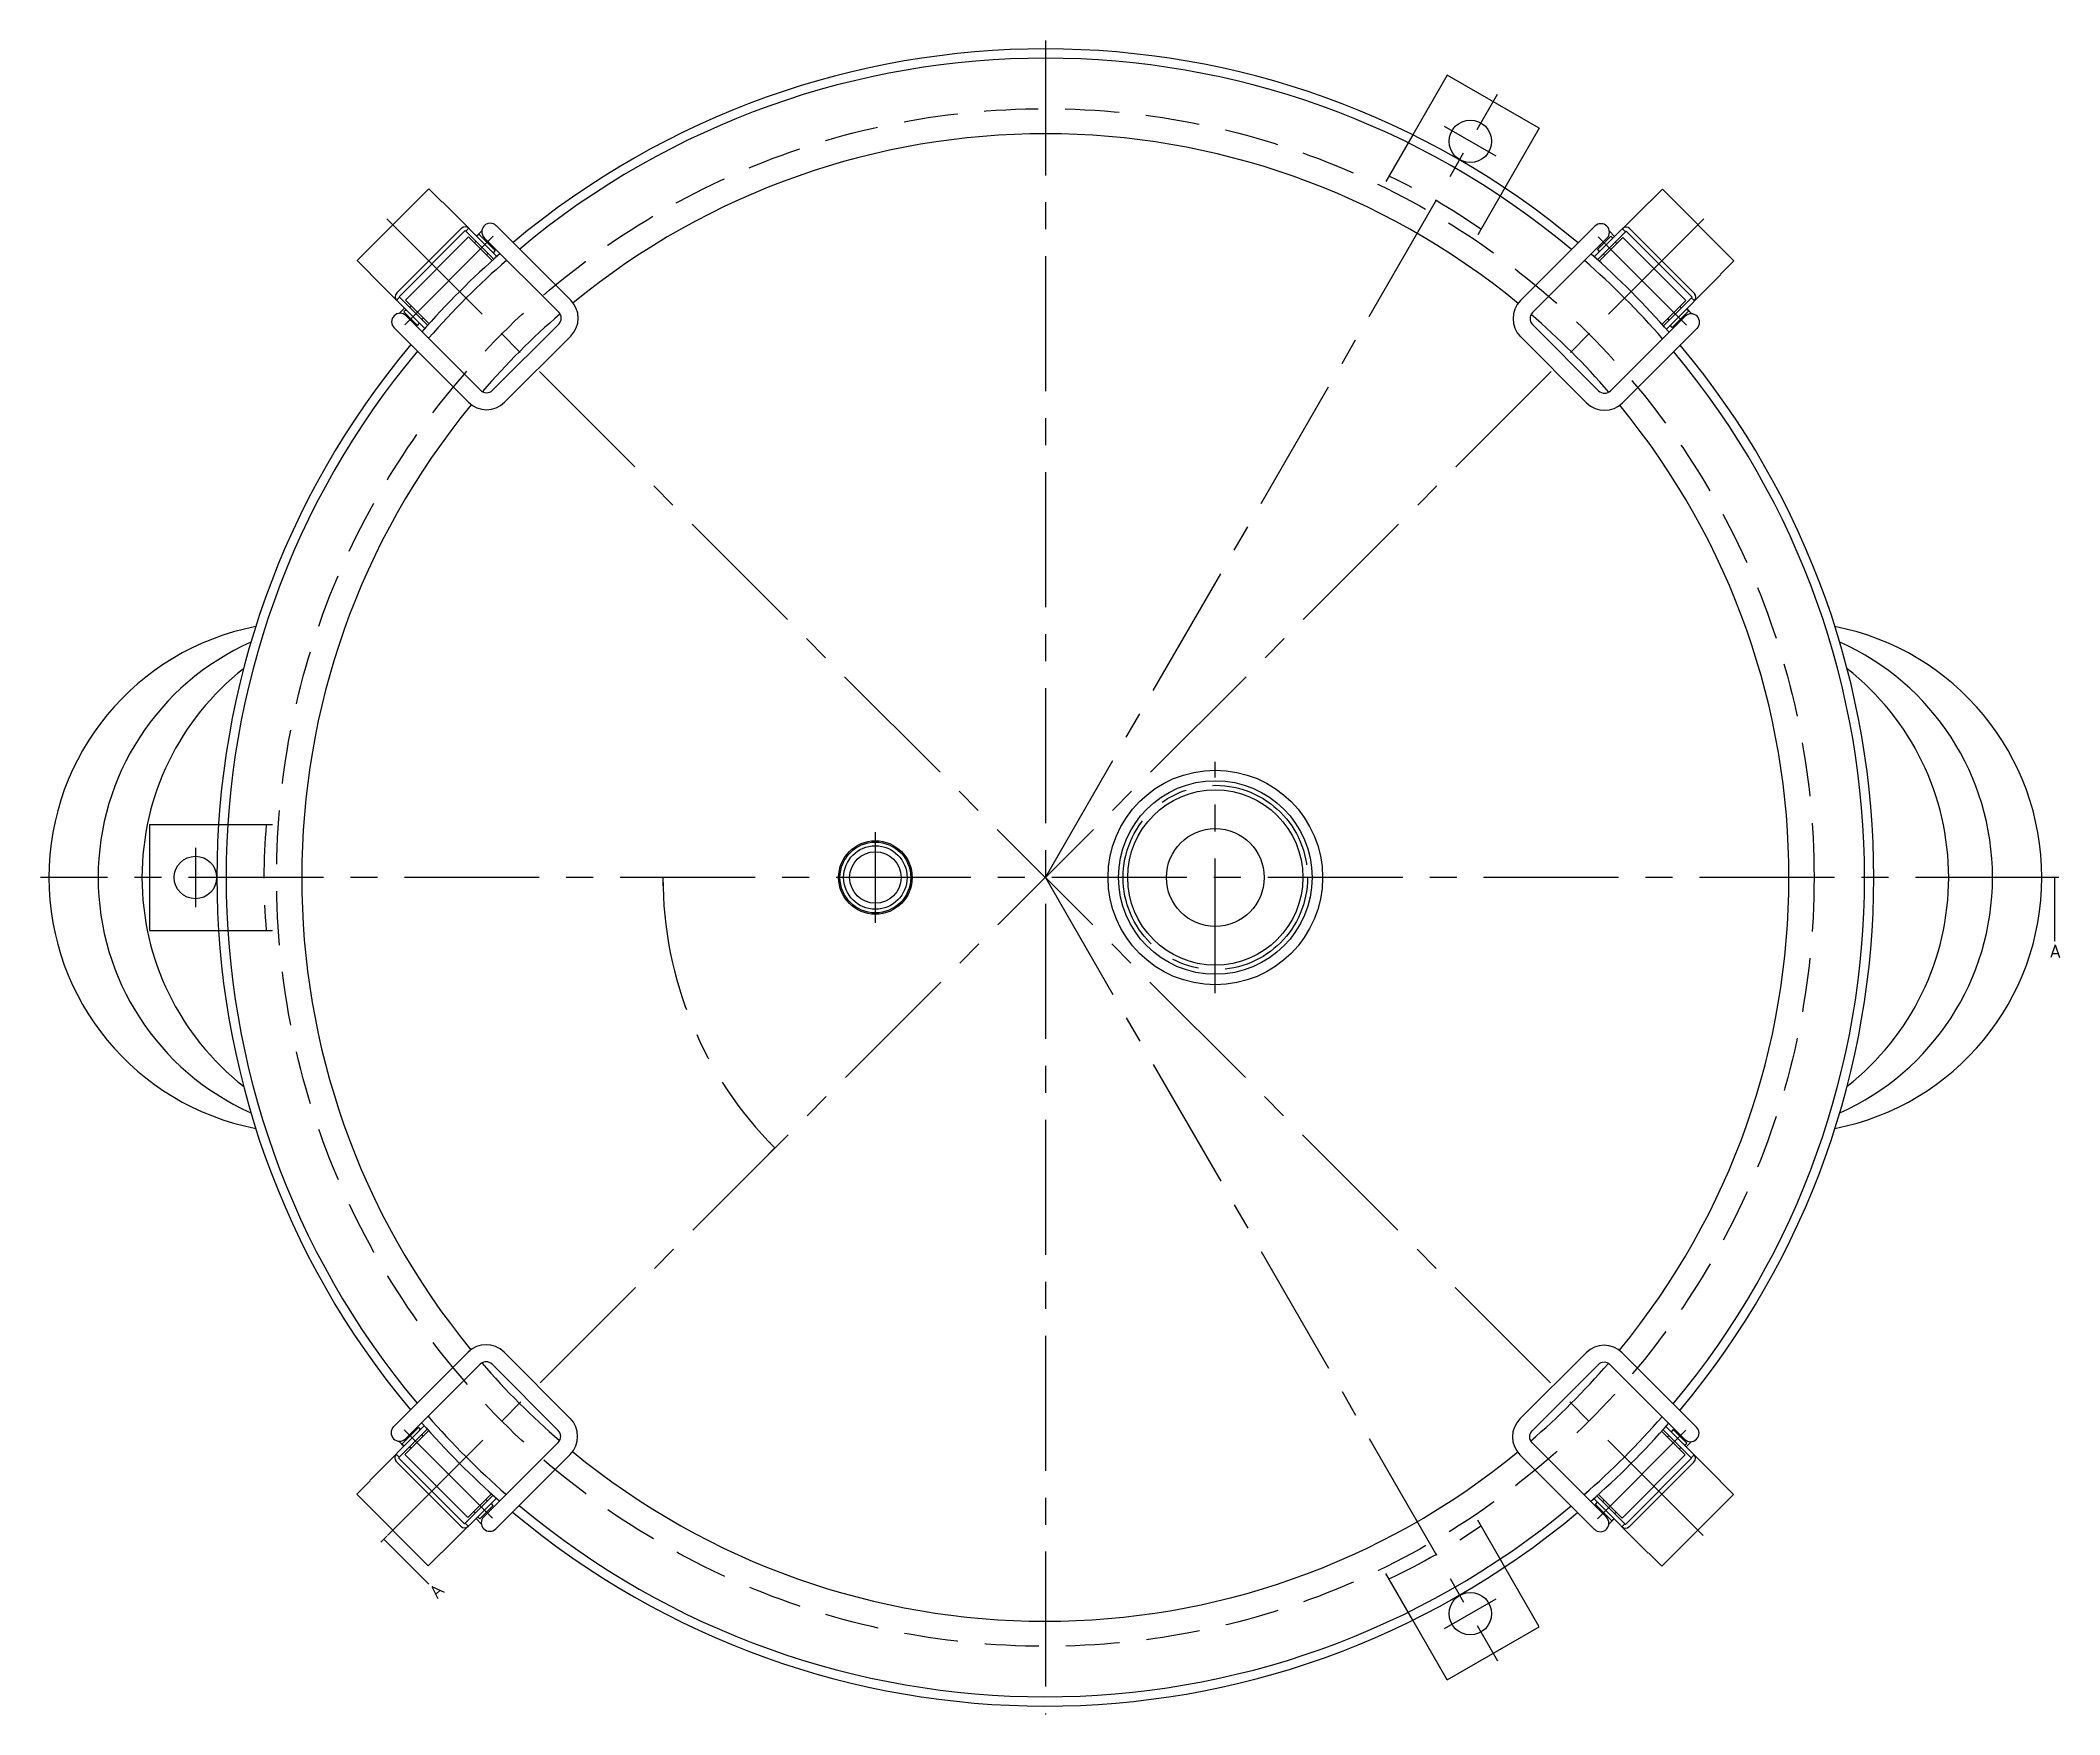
# Model space of a CAD drawing. Extents: x -248 to 886, y -950 to 197.
# Drawn here: x -236.5 to 238.7, y -197 to 197 of the extents above; entities that cross this region are included whole.
import ezdxf

# ---------------------------------------------------------------- set-up
doc = ezdxf.new("R2010")
doc.units = 0
doc.linetypes.add('CENTER', pattern=[50.8, 31.75, -6.35, 6.35, -6.35])
doc.linetypes.add('DASHED', pattern=[19.05, 12.7, -6.35])
doc.layers.get('0').update_dxf_attribs({"linetype": 'CONTINUOUS'})
doc.layers.add('CENTER', color=1, linetype='CONTINUOUS')
doc.styles.get("Standard").update_dxf_attribs({"font": 'txt.shx', "height": 3, "bigfont": 'bigfont.shx'})

msp = doc.modelspace()

# ---------------------------------------------------------------- texts
at = {"color": 137, "linetype": 'CONTINUOUS'}
for rotation, p in [(360, (236.51, -18.85)), (45, (-143.06, -169.73))]:
    msp.add_text('A', height=3, rotation=rotation, dxfattribs=at).set_placement(p)

# ---------------------------------------------------------------- linework, layer by layer
at = {"color": 7, "linetype": 'CONTINUOUS'}
for p, q in [((94.57, 188.81), (86.46, 174.75)), ((116.23, 176.31), (94.57, 188.81)), ((116.23, 176.31), (108.11, 162.25)), ((-145.1, 162.04), (-161.93, 145.22)), ((-141.96, 158.91), (-145.1, 162.04)), ((145.22, 161.93), (142.08, 158.79)), ((162.04, 145.1), (145.22, 161.93)), ((-141.89, 158.98), (-141.96, 158.91)), ((-141.89, 158.98), (-129.06, 146.15)), ((129.18, 146.04), (142.01, 158.86)), ((142.08, 158.79), (142.01, 158.86)), ((-137.43, 152.75), (-152.63, 137.54)), ((-136.54, 152.22), (-152.1, 136.66)), ((-129.81, 145.48), (-136.54, 152.22)), ((-135.69, 152.78), (-136.4, 152.07)), ((-132.62, 152.18), (-133.86, 150.94)), ((-111.7, 135.86), (-129.22, 153.38)), ((129.33, 153.26), (111.82, 135.74)), ((136.66, 152.1), (129.93, 145.37)), ((133.97, 150.83), (132.74, 152.06)), ((136.52, 151.96), (135.81, 152.66)), ((152.22, 136.54), (136.66, 152.1)), ((152.75, 137.43), (137.54, 152.63)), ((-135.76, 150.73), (-150.61, 135.88)), ((-130.18, 145.15), (-135.76, 150.73)), ((-134, 149.67), (-134.35, 149.32)), ((-133.82, 150.91), (-133.32, 151.4)), ((-133.32, 151.4), (-129.44, 147.51)), ((-114.53, 133.03), (-132.05, 150.55)), ((-130.53, 148.61), (-130.32, 148.82)), ((-129.44, 147.51), (-129.93, 147.02)), ((132.16, 150.43), (114.65, 132.91)), ((133.09, 150.93), (129.91, 147.75)), ((129.91, 147.75), (130.4, 147.25)), ((135.88, 150.61), (130.3, 145.04)), ((130.65, 148.49), (130.44, 148.7)), ((133.58, 150.44), (133.09, 150.93)), ((134.47, 149.2), (134.11, 149.55)), ((150.73, 135.76), (135.88, 150.61)), ((-161.93, 145.22), (-158.79, 142.08)), ((-131.17, 146.84), (-131.52, 146.49)), ((131.64, 146.37), (131.29, 146.72)), ((158.91, 141.96), (162.04, 145.1)), ((-158.79, 142.08), (-158.86, 142.01)), ((-146.04, 129.18), (-158.86, 142.01)), ((158.98, 141.89), (146.15, 129.06)), ((158.98, 141.89), (158.91, 141.96)), ((-151.96, 136.52), (-152.66, 135.81)), ((-152.1, 136.66), (-145.37, 129.93)), ((-150.83, 133.97), (-152.06, 132.74)), ((-150.44, 133.58), (-150.93, 133.09)), ((-150.93, 133.09), (-147.75, 129.91)), ((-150.61, 135.88), (-145.04, 130.3)), ((-149.2, 134.47), (-149.55, 134.11)), ((145.15, 130.18), (150.73, 135.76)), ((145.48, 129.81), (152.22, 136.54)), ((151.4, 133.32), (147.51, 129.44)), ((149.67, 134), (149.32, 134.35)), ((150.91, 133.82), (151.4, 133.32)), ((152.18, 132.62), (150.94, 133.86)), ((152.78, 135.69), (152.07, 136.4)), ((-153.26, 129.33), (-135.74, 111.82)), ((-150.43, 132.16), (-132.91, 114.65)), ((-148.49, 130.65), (-148.7, 130.44)), ((-147.75, 129.91), (-147.25, 130.4)), ((-146.37, 131.64), (-146.72, 131.29)), ((-130.09, 114.65), (-114.53, 130.2)), ((114.65, 130.09), (130.2, 114.53)), ((133.03, 114.53), (150.55, 132.05)), ((135.86, 111.7), (153.38, 129.22)), ((146.84, 131.17), (146.49, 131.52)), ((147.51, 129.44), (147.02, 129.93)), ((148.61, 130.53), (148.82, 130.32)), ((-127.26, 111.82), (-111.7, 127.38)), ((111.82, 127.26), (127.38, 111.7)), ((-210.8, 12.5), (-194.57, 12.5)), ((-210.8, 12.5), (-210.8, -12.5)), ((-210.8, -12.5), (-194.57, -12.5)), ((-135.86, -111.7), (-153.38, -129.22)), ((-111.82, -127.26), (-127.38, -111.7)), ((127.26, -111.82), (111.7, -127.38)), ((153.26, -129.33), (135.74, -111.82)), ((-133.03, -114.53), (-150.55, -132.05)), ((-114.65, -130.09), (-130.2, -114.53)), ((130.09, -114.65), (114.53, -130.2)), ((150.43, -132.16), (132.91, -114.65)), ((-158.98, -141.89), (-146.15, -129.06)), ((-145.48, -129.81), (-152.22, -136.54)), ((-152.18, -132.62), (-150.94, -133.86)), ((-151.4, -133.32), (-147.51, -129.44)), ((-145.15, -130.18), (-150.73, -135.76)), ((-148.61, -130.53), (-148.82, -130.32)), ((-147.51, -129.44), (-147.02, -129.93)), ((-146.84, -131.17), (-146.49, -131.52)), ((-132.16, -150.43), (-114.65, -132.91)), ((114.53, -133.03), (132.05, -150.55)), ((150.61, -135.88), (145.04, -130.3)), ((152.1, -136.66), (145.37, -129.93)), ((146.04, -129.18), (158.86, -142.01)), ((146.37, -131.64), (146.72, -131.29)), ((147.75, -129.91), (147.25, -130.4)), ((150.93, -133.09), (147.75, -129.91)), ((148.49, -130.65), (148.7, -130.44)), ((150.83, -133.97), (152.06, -132.74)), ((-152.78, -135.69), (-152.07, -136.4)), ((-152.75, -137.43), (-137.54, -152.63)), ((-152.22, -136.54), (-136.66, -152.1)), ((-150.91, -133.82), (-151.4, -133.32)), ((-150.73, -135.76), (-135.88, -150.61)), ((-149.67, -134), (-149.32, -134.35)), ((-129.33, -153.26), (-111.82, -135.74)), ((111.7, -135.86), (129.22, -153.38)), ((135.76, -150.73), (150.61, -135.88)), ((136.54, -152.22), (152.1, -136.66)), ((137.43, -152.75), (152.63, -137.54)), ((149.2, -134.47), (149.55, -134.11)), ((150.44, -133.58), (150.93, -133.09)), ((151.96, -136.52), (152.66, -135.81)), ((-158.91, -141.96), (-162.04, -145.1)), ((-158.98, -141.89), (-158.91, -141.96)), ((158.79, -142.08), (158.86, -142.01)), ((161.93, -145.22), (158.79, -142.08)), ((-162.04, -145.1), (-145.22, -161.93)), ((-129.18, -146.04), (-142.01, -158.86)), ((-136.66, -152.1), (-129.93, -145.37)), ((-135.88, -150.61), (-130.3, -145.04)), ((-131.64, -146.37), (-131.29, -146.72)), ((-129.91, -147.75), (-130.4, -147.25)), ((141.89, -158.98), (129.06, -146.15)), ((129.44, -147.51), (129.93, -147.02)), ((129.81, -145.48), (136.54, -152.22)), ((130.18, -145.15), (135.76, -150.73)), ((131.17, -146.84), (131.52, -146.49)), ((145.1, -162.04), (161.93, -145.22)), ((-136.52, -151.96), (-135.81, -152.66)), ((-134.47, -149.2), (-134.11, -149.55)), ((-133.97, -150.83), (-132.74, -152.06)), ((-133.58, -150.44), (-133.09, -150.93)), ((-133.09, -150.93), (-129.91, -147.75)), ((-130.65, -148.49), (-130.44, -148.7)), ((133.32, -151.4), (129.44, -147.51)), ((130.53, -148.61), (130.32, -148.82)), ((132.62, -152.18), (133.86, -150.94)), ((133.82, -150.91), (133.32, -151.4)), ((134, -149.67), (134.35, -149.32)), ((135.69, -152.78), (136.4, -152.07)), ((-145.22, -161.93), (-142.08, -158.79)), ((-142.08, -158.79), (-142.01, -158.86)), ((141.89, -158.98), (141.96, -158.91)), ((141.96, -158.91), (145.1, -162.04)), ((116.23, -176.31), (108.11, -162.25)), ((94.57, -188.81), (86.46, -174.75)), ((94.57, -188.81), (116.23, -176.31))]:
    msp.add_line(p, q, dxfattribs=at)
at = {"color": 3, "linetype": 'DASHED'}
for p, q in [((86.46, 174.75), (79.37, 162.46)), ((108.11, 162.25), (101.02, 149.96)), ((-194.57, 12.5), (-180.38, 12.5)), ((-194.57, -12.5), (-180.38, -12.5)), ((108.11, -162.25), (101.02, -149.96)), ((86.46, -174.75), (79.37, -162.46))]:
    msp.add_line(p, q, dxfattribs=at)
at = {"color": 7}
for points in [[(237.5, 0, 0), (237.5, -15.01, 0)], [(-155.69, -155.69, 0), (-145.08, -166.3, 0)]]:
    msp.add_polyline3d(points, dxfattribs=at)
at = {"color": 3, "linetype": 'DASHED'}
msp.add_circle((0, 0), 180.9, dxfattribs=at)
at = {"color": 7, "linetype": 'CONTINUOUS'}
for centre, radius in [((100.01, 173.22), 5), ((40, 0), 25.25), ((40, 0), 22.78), ((40, 0), 20.62), ((40, 0), 11.5), ((-200.02, 0), 5), ((-40, 0), 8.65), ((-40, 0), 8.33), ((-40, 0), 6.05), ((100.01, -173.22), 5)]:
    msp.add_circle(centre, radius, dxfattribs=at)
at = {"color": 3, "linetype": 'CONTINUOUS'}
msp.add_circle((-40, 0), 7.47, dxfattribs=at)
at = {"color": 7, "linetype": 'CONTINUOUS'}
for centre, radius, start, end in [((0, 0), 194.97, 49.9776, 129.9734), ((0, 0), 192.79, 50.0341, 129.9163), ((0, 0), 175, 50.5266, 129.4195), ((-136.54, 151.86), 1.25, 45, 135), ((-130.63, 151.96), 2, 45, 225), ((130.75, 151.84), 2, 315, 135), ((136.66, 151.75), 1.25, 45, 135), ((0, 0), 194.97, 131.1524, 138.7986), ((0, 0), 192.79, 131.1088, 138.8417), ((0, 0), 192.79, 41.1088, 48.8417), ((0, 0), 194.97, 41.1524, 48.7986), ((-151.75, 136.66), 1.25, 135, 225), ((-115.94, 131.62), 6, 315, 45), ((116.06, 131.5), 6, 135, 225), ((151.86, 136.54), 1.25, 315, 45), ((-151.84, 130.75), 2, 45, 225), ((0, 0), 175, 130.7367, 139.2099), ((-115.94, 131.62), 2, 315, 45), ((116.06, 131.5), 2, 135, 225), ((0, 0), 175, 40.7367, 49.2099), ((151.96, 130.63), 2, 315, 135), ((0, 0), 194.97, 139.9776, 219.9734), ((0, 0), 192.79, 140.0341, 219.9163), ((0, 0), 192.79, 320.0341, 39.9163), ((0, 0), 194.97, 319.9776, 39.9734), ((-131.5, 116.06), 2, 225, 315), ((131.62, 115.94), 2, 225, 315), ((0, 0), 175, 140.5266, 219.4195), ((-131.5, 116.06), 6, 225, 315), ((131.62, 115.94), 6, 225, 315), ((0, 0), 175, 320.5266, 39.4195), ((-174.36, 0), 60.14, 100.9848, 259.0152), ((174.36, 0), 60.14, 280.9848, 79.0152), ((-162.33, 0), 60.58, 113.9828, 246.0172), ((162.33, 0), 60.58, 293.9828, 66.0172), ((-150.15, 0), 62.44, 128.1122, 231.8878), ((150.15, 0), 62.44, 308.1122, 51.8878), ((-131.62, -115.94), 6, 45, 135), ((-131.62, -115.94), 2, 45, 135), ((131.5, -116.06), 6, 45, 135), ((0, 0), 175, 220.7367, 229.2099), ((0, 0), 175, 310.7367, 319.2099), ((131.5, -116.06), 2, 45, 135), ((0, 0), 192.79, 221.1088, 228.8417), ((-116.06, -131.5), 6, 315, 45), ((115.94, -131.62), 6, 135, 225), ((0, 0), 192.79, 311.1088, 318.8417), ((-151.96, -130.63), 2, 135, 315), ((0, 0), 194.97, 221.1524, 228.7986), ((-116.06, -131.5), 2, 315, 45), ((115.94, -131.62), 2, 135, 225), ((0, 0), 194.97, 311.1524, 318.7986), ((151.84, -130.75), 2, 225, 45), ((-151.86, -136.54), 1.25, 135, 225), ((0, 0), 175, 230.5266, 309.4195), ((151.75, -136.66), 1.25, 315, 45), ((-130.75, -151.84), 2, 135, 315), ((0, 0), 194.97, 229.9776, 309.9734), ((0, 0), 192.79, 230.0341, 309.9163), ((130.63, -151.96), 2, 225, 45), ((-136.66, -151.75), 1.25, 225, 315), ((136.54, -151.86), 1.25, 225, 315)]:
    msp.add_arc(centre, radius, start, end, dxfattribs=at)
at = {"color": 3, "linetype": 'DASHED'}
for centre, start, end in [((22.55, 39.06), 54.8331, 65.1669), ((-45.1, 0), 174.8331, 185.1669), ((22.55, -39.06), 294.8331, 305.1669)]:
    msp.add_arc(centre, 138.8, start, end, dxfattribs=at)
at = {"layer": 'CENTER', "color": 1, "linetype": 'CENTER'}
for p, q in [((0, 196.97), (0, -196.97)), ((0, 0), (106.4, 184.29)), ((106.07, 169.72), (93.95, 176.72)), ((154.99, 154.99), (-154.99, -154.99)), ((-154.99, 154.99), (154.99, -154.99)), ((-129.97, 150.87), (-150.76, 130.08)), ((150.87, 129.97), (130.08, 150.76)), ((40, -27.25), (40, 27.25)), ((-40, -10.65), (-40, 10.65)), ((-200.02, 7), (-200.02, -7)), ((236.5, 0), (-236.5, 0)), ((238.5, 0), (236.5, 0)), ((-88, 0), (-90, 0)), ((0, 0), (106.4, -184.29)), ((-63.64, -63.64), (-65.05, -65.05)), ((-150.87, -129.97), (-130.08, -150.76)), ((129.97, -150.87), (150.76, -130.08)), ((-154.99, -154.99), (-156.4, -156.4)), ((93.95, -176.72), (106.07, -169.72))]:
    msp.add_line(p, q, dxfattribs=at)
msp.add_circle((40, 0), 21.7, dxfattribs=at)
for start, end in [(180, 225), (180, 181.2733), (223.7267, 225)]:
    msp.add_arc((0, 0), 90, start, end, dxfattribs=at)

msp.set_redraw_order([(e.dxf.handle, doc.entitydb.next_handle()) for e in msp.query("TEXT MTEXT ATTDEF DIMENSION ARC_DIMENSION")])  # texts and dimensions are drawn at this point

doc.saveas('drawing.dxf')
